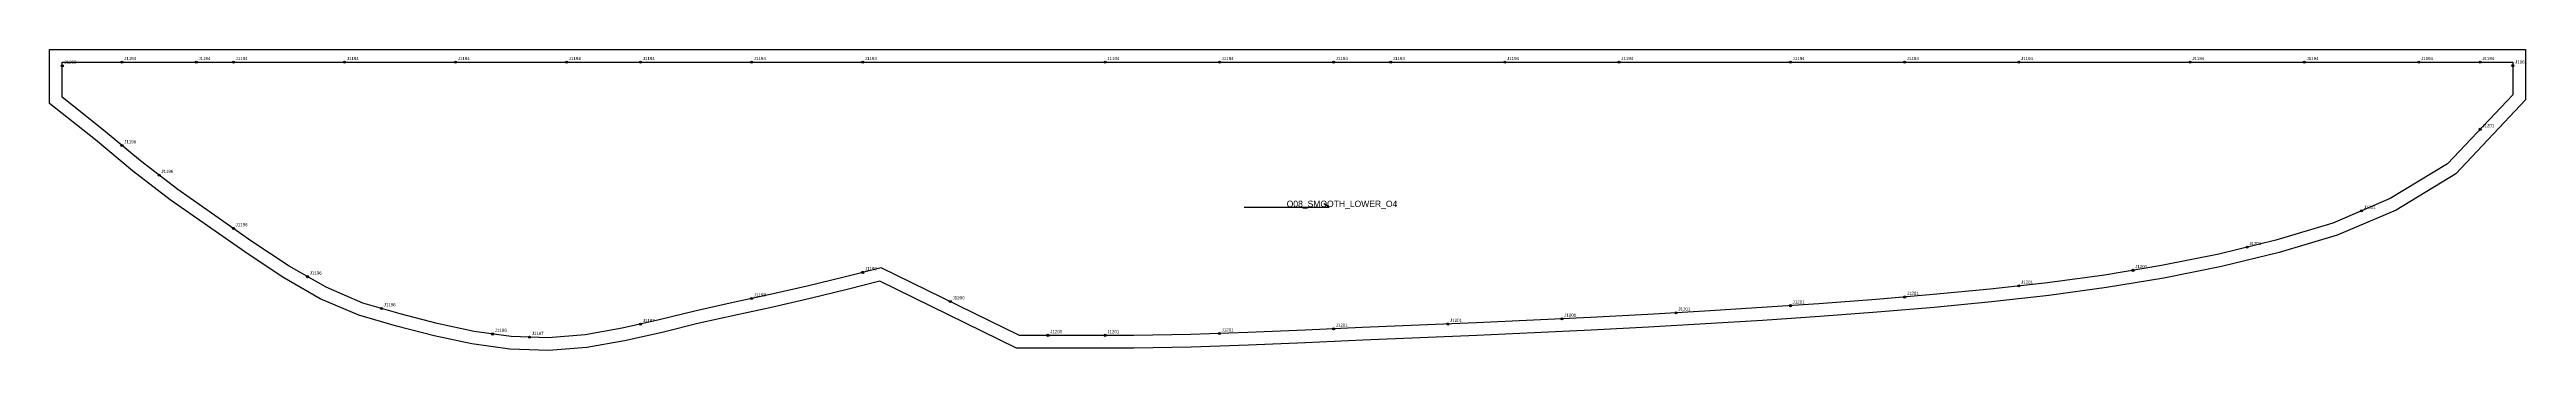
# Model space of a CAD drawing. Header units: millimetres. Extents: x -12 to 2315, y -271 to 12.
import ezdxf

# ---------------------------------------------------------------- set-up
doc = ezdxf.new("R2010")
doc.units = ezdxf.units.MM
for name, color, linetype in [('CUT', 1, 'Continuous'), ('GRAIN', 3, 'Continuous'), ('LABEL', 7, 'Continuous'), ('NOTCH', 2, 'Continuous'), ('SEW', 5, 'Continuous')]:
    doc.layers.add(name, color=color, linetype=linetype)

msp = doc.modelspace()

# ---------------------------------------------------------------- linework, layer by layer
at = {"layer": 'CUT'}
msp.add_lwpolyline([(-12, 12), (38.7, 12), (73.5, 12), (108.5, 12), (143.4, 12), (178.2, 12), (213, 12), (247.8, 12), (282.5, 12), (317.3, 12), (352.1, 12), (386.9, 12), (421.6, 12), (456.4, 12), (491.2, 12), (526, 12), (560.7, 12), (595.5, 12), (630.3, 12), (665, 12), (699.8, 12), (734.6, 12), (769.4, 12), (899.4, 12), (953, 12), (1006.7, 12), (1060.3, 12), (1114, 12), (1167.6, 12), (1221.3, 12), (1274.9, 12), (1328.6, 12), (1382.2, 12), (1435.9, 12), (1489.6, 12), (1543.2, 12), (1596.9, 12), (1650.5, 12), (1704.2, 12), (1757.8, 12), (1811.5, 12), (1865.1, 12), (1918.8, 12), (1972.4, 12), (2026.1, 12), (2079.8, 12), (2133.4, 12), (2187.2, 12), (2241.1, 12), (2314.5, 12), (2314.5, -6.4), (2314.5, -12.7), (2314.5, -18.9), (2314.5, -24.9), (2314.5, -35.4), (2248.8, -105.1), (2192.7, -139), (2137.5, -162.6), (2082.9, -179.1), (2028.7, -192.2), (1974.6, -203.1), (1920.6, -212), (1866.6, -219.3), (1812.7, -225.4), (1758.9, -230.6), (1705.1, -235.1), (1651.4, -239.2), (1597.6, -242.8), (1543.9, -246.2), (1490.2, -249.3), (1436.5, -252.1), (1382.8, -254.7), (1329.1, -257.1), (1275.4, -259.4), (1221.8, -261.6), (1168.2, -264), (1114.4, -266.3), (1060.6, -268.1), (1006.8, -268.9), (953, -268.9), (896.6, -268.9), (768, -206), (737.5, -213.7), (702.6, -222.2), (667.7, -230.3), (632.9, -237.8), (598.3, -245.6), (563.5, -254.1), (528.3, -262.1), (492.7, -268.2), (456.7, -271.2), (420.6, -269.9), (384.8, -265), (349.3, -257.4), (314.1, -248.2), (278.5, -237.8), (242.4, -222.5), (206.7, -202), (171.4, -178.5), (136.5, -154), (101.4, -129.3), (66, -102.2), (31.1, -73.1), (-12, -38.8), (-12, -26.8), (-12, -20.3), (-12, -13.7), (-12, -6.9), (-12, 12)], close=True, dxfattribs=at)
at = {"layer": 'GRAIN'}
for p, q in [((1110.4, -136.2), (1190.4, -136.2)), ((1190.4, -136.2), (1185.4, -133.2))]:
    msp.add_line(p, q, dxfattribs=at)
at = {"layer": 'NOTCH'}
for centre in [(56.1, 0), (125.9, 0), (160.8, 0), (265.2, 0), (369.5, 0), (473.8, 0), (543.3, 0), (647.7, 0), (752, 0), (979.8, 0), (1087.2, 0), (1194.5, 0), (1248.1, 0), (1355.4, 0), (1462.7, 0), (1623.7, 0), (1731, 0), (1838.3, 0), (1999.3, 0), (2106.6, 0), (2214.2, 0), (2271.8, 0), (0, -3.4), (2302.5, -3.2), (2271.8, -63.1), (56.1, -78.3), (91, -106.2), (2160.3, -139.8), (160.8, -156.3), (2052.9, -174), (230.4, -201.7), (752, -197.7), (1838.3, -210.4), (1945.6, -195.7), (299.9, -231.6), (647.7, -222.3), (834.4, -225.1), (1623.7, -229), (1731, -220.9), (404.3, -255.6), (543.3, -246.4), (926.2, -256.9), (979.8, -256.9), (1087.2, -255.2), (1194.5, -250.8), (1301.8, -246.3), (1409.1, -241.4), (1516.4, -235.7), (439, -258.6)]:
    msp.add_circle(centre, 1, dxfattribs=at)
at = {"layer": 'SEW'}
msp.add_lwpolyline([(0, 0), (38.7, 0), (73.5, 0), (108.5, 0), (143.4, 0), (178.2, 0), (213, 0), (247.8, 0), (282.5, 0), (317.3, 0), (352.1, 0), (386.9, 0), (421.6, 0), (456.4, 0), (491.2, 0), (526, 0), (560.7, 0), (595.5, 0), (630.3, 0), (665, 0), (699.8, 0), (734.6, 0), (769.4, 0), (899.4, 0), (953, 0), (1006.7, 0), (1060.3, 0), (1114, 0), (1167.6, 0), (1221.3, 0), (1274.9, 0), (1328.6, 0), (1382.2, 0), (1435.9, 0), (1489.6, 0), (1543.2, 0), (1596.9, 0), (1650.5, 0), (1704.2, 0), (1757.8, 0), (1811.5, 0), (1865.1, 0), (1918.8, 0), (1972.4, 0), (2026.1, 0), (2079.8, 0), (2133.4, 0), (2187.2, 0), (2241.1, 0), (2302.5, 0), (2302.5, -6.4), (2302.5, -12.7), (2302.5, -18.9), (2302.5, -24.9), (2302.5, -30.6), (2241.1, -95.6), (2187.2, -128.3), (2133.4, -151.3), (2079.8, -167.5), (2026.1, -180.5), (1972.4, -191.3), (1918.8, -200.2), (1865.1, -207.4), (1811.5, -213.4), (1757.8, -218.6), (1704.2, -223.2), (1650.5, -227.2), (1596.9, -230.8), (1543.2, -234.2), (1489.6, -237.3), (1435.9, -240.1), (1382.2, -242.7), (1328.6, -245.1), (1274.9, -247.4), (1221.3, -249.6), (1167.6, -252), (1114, -254.3), (1060.3, -256.1), (1006.7, -256.9), (953, -256.9), (899.4, -256.9), (769.4, -193.3), (734.6, -202.1), (699.8, -210.6), (665, -218.6), (630.3, -226.1), (595.5, -234), (560.7, -242.4), (526, -250.3), (491.2, -256.3), (456.4, -259.2), (421.6, -258), (386.9, -253.2), (352.1, -245.8), (317.3, -236.6), (282.5, -226.5), (247.8, -211.7), (213, -191.7), (178.2, -168.6), (143.4, -144.1), (108.5, -119.6), (73.5, -92.8), (38.7, -63.8), (0, -33), (0, -26.8), (0, -20.3), (0, -13.7), (0, -6.9)], close=True, dxfattribs=at)

# ---------------------------------------------------------------- texts
at = {"layer": 'LABEL'}
for s, height, p in [('J1202', 3, (2, -1.4)), ('J1194', 3, (58.1, 2)), ('J1194', 3, (127.9, 2)), ('J1194', 3, (162.8, 2)), ('J1194', 3, (267.2, 2)), ('J1194', 3, (371.5, 2)), ('J1194', 3, (475.8, 2)), ('J1194', 3, (545.3, 2)), ('J1194', 3, (649.7, 2)), ('J1194', 3, (754, 2)), ('J1194', 3, (981.8, 2)), ('J1194', 3, (1089.2, 2)), ('J1194', 3, (1196.5, 2)), ('J1194', 3, (1250.1, 2)), ('J1194', 3, (1357.4, 2)), ('J1194', 3, (1464.7, 2)), ('J1194', 3, (1625.7, 2)), ('J1194', 3, (1733, 2)), ('J1194', 3, (1840.3, 2)), ('J1194', 3, (2001.3, 2)), ('J1194', 3, (2108.6, 2)), ('J1194', 3, (2216.2, 2)), ('J1194', 3, (2273.8, 2)), ('J1061', 3, (2304.5, -1.2)), ('J1201', 3, (2273.8, -61.1)), ('J1196', 3, (58.1, -76.3)), ('J1196', 3, (93, -104.2)), ('O08_SMOOTH_LOWER_O4', 6, (1150.4, -136.2)), ('J1201', 3, (2162.3, -137.8)), ('J1196', 3, (162.8, -154.3)), ('J1201', 3, (2054.9, -172)), ('J1196', 3, (232.4, -199.7)), ('J1199', 3, (754, -195.7)), ('J1201', 3, (1840.3, -208.4)), ('J1201', 3, (1947.6, -193.7)), ('J1196', 3, (301.9, -229.6)), ('J1198', 3, (649.7, -220.3)), ('J1200', 3, (836.4, -223.1)), ('J1201', 3, (1518.4, -233.7)), ('J1201', 3, (1625.7, -227)), ('J1201', 3, (1733, -218.9)), ('J1196', 3, (406.3, -253.6)), ('J1197', 3, (441, -256.6)), ('J1197', 3, (545.3, -244.4)), ('J1200', 3, (928.2, -254.9)), ('J1201', 3, (981.8, -254.9)), ('J1201', 3, (1089.2, -253.2)), ('J1201', 3, (1196.5, -248.8)), ('J1201', 3, (1303.8, -244.3)), ('J1201', 3, (1411.1, -239.4))]:
    msp.add_text(s, height=height, dxfattribs=at).set_placement(p)

doc.saveas('drawing.dxf')
